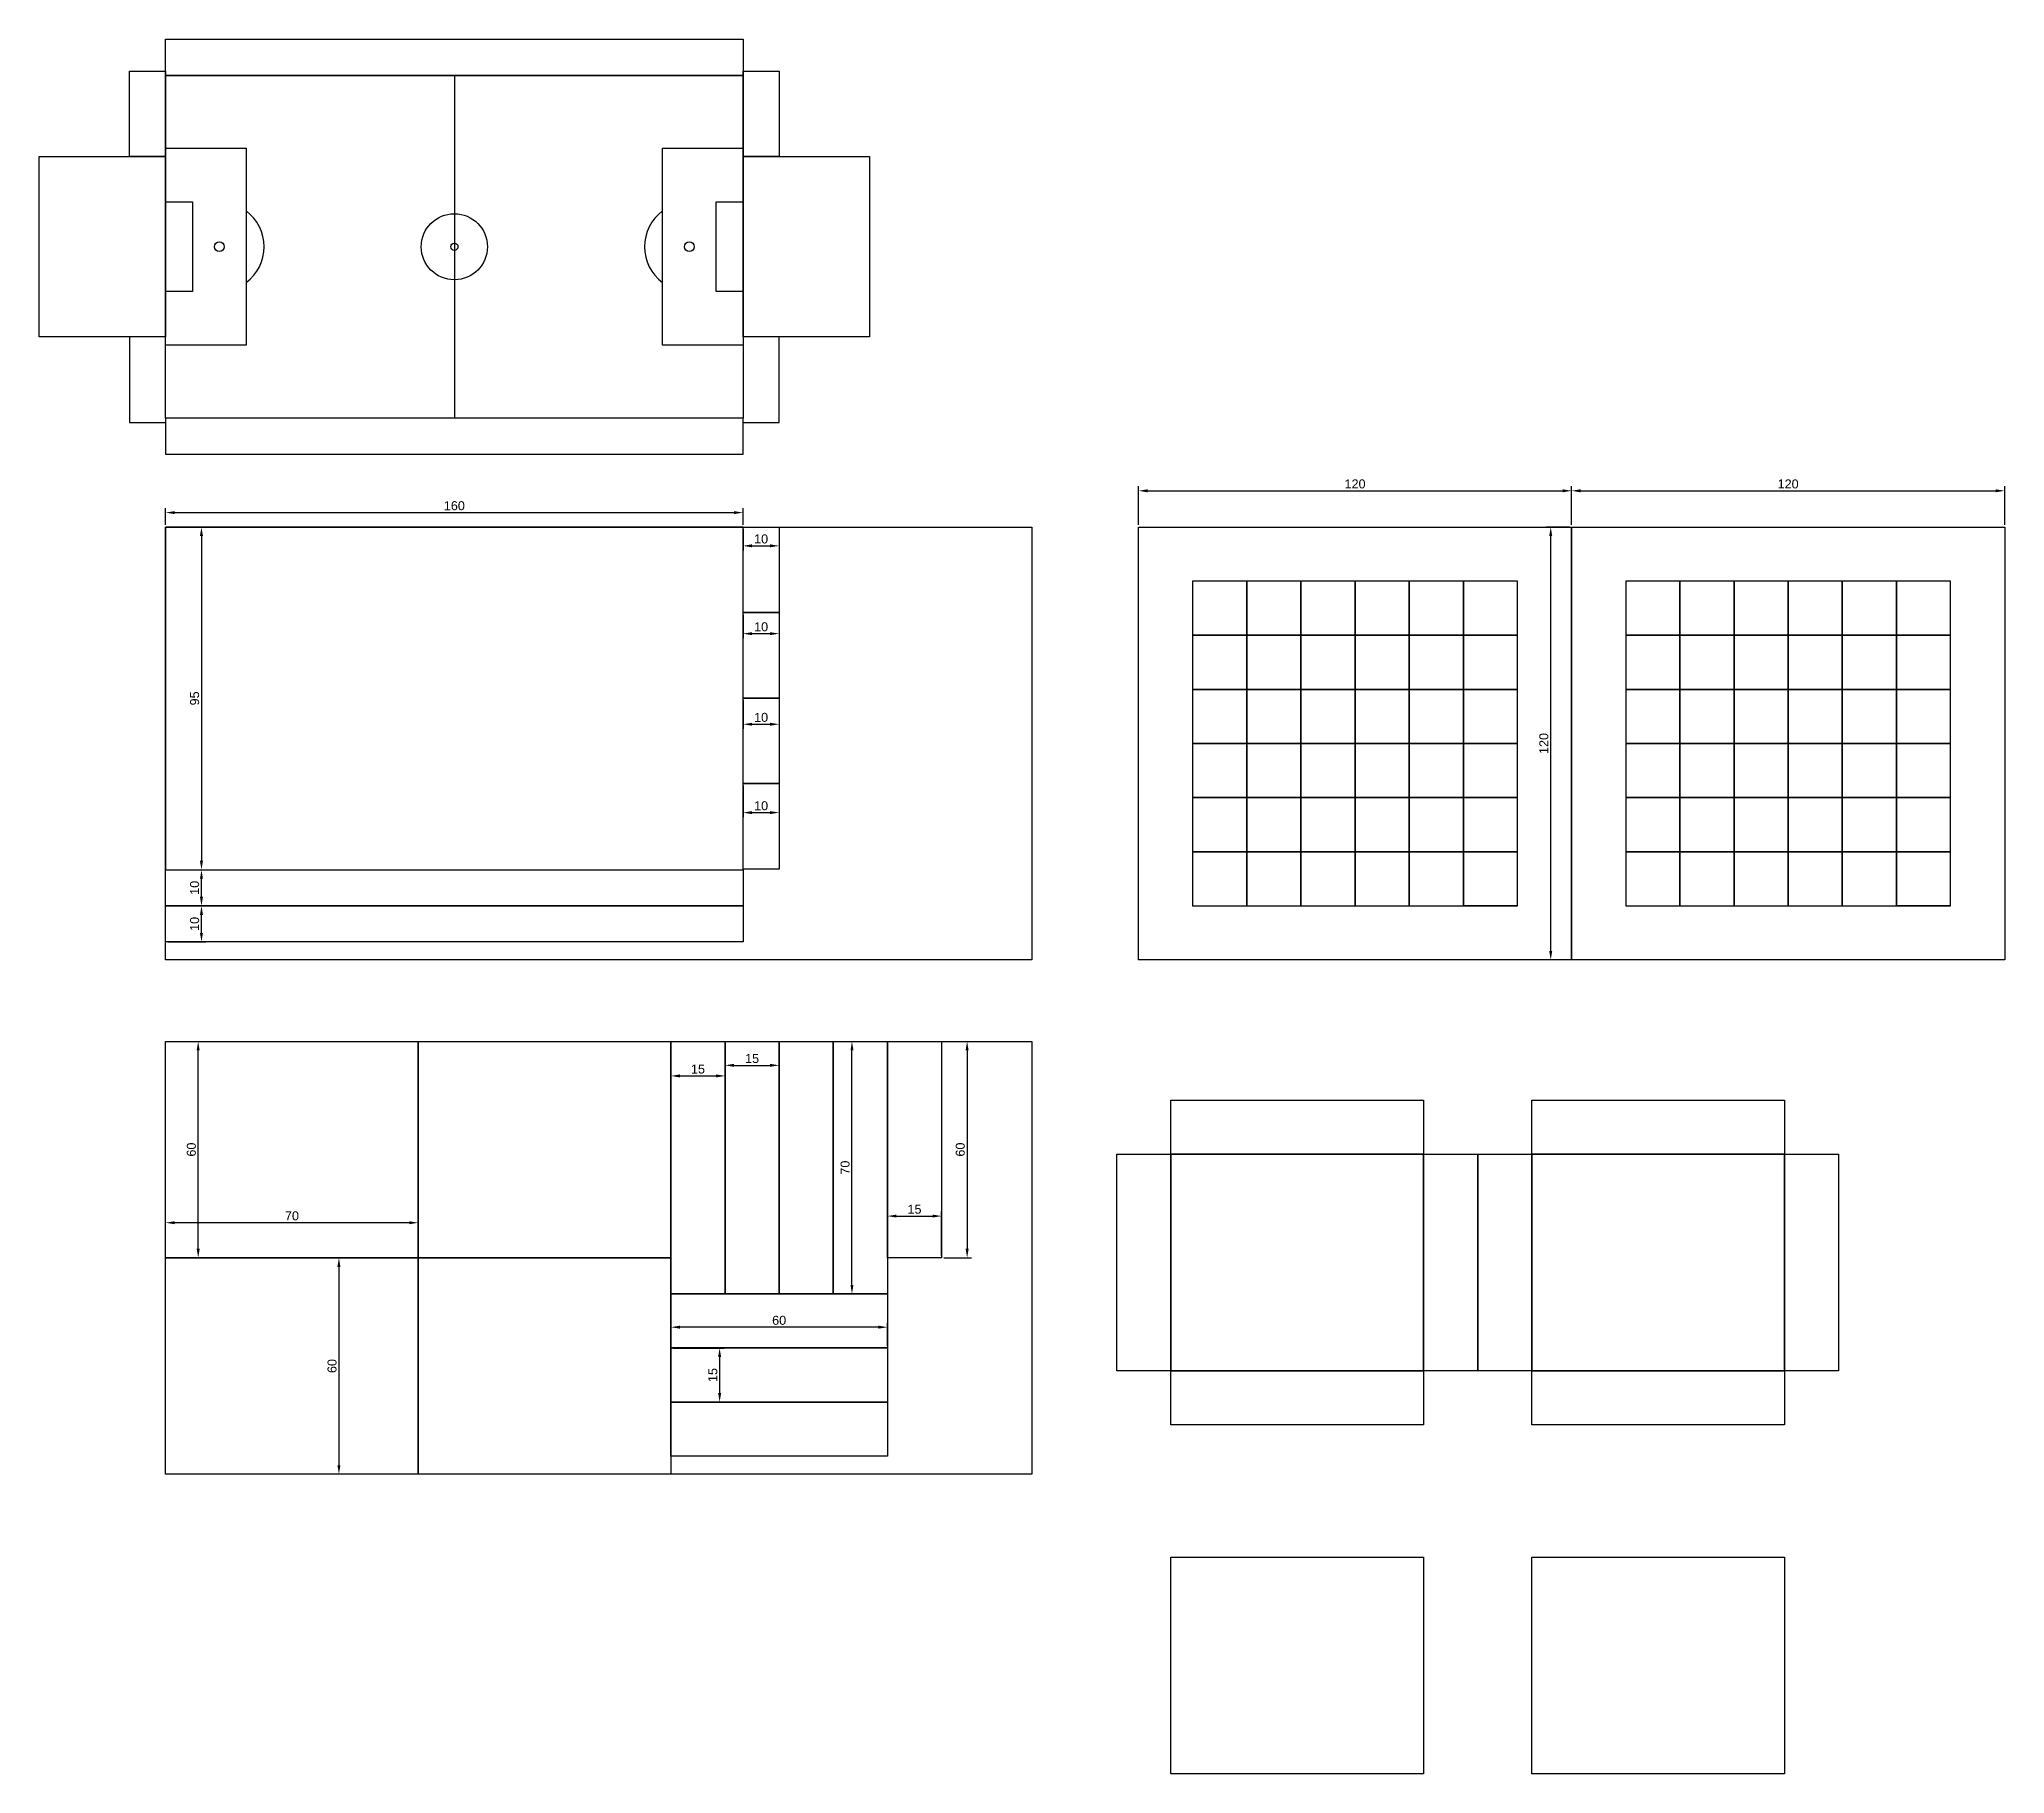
# Model space of a CAD drawing. Header units: centimetres. Extents: x 1433 to 2411, y 1897 to 2531.
# Drawn here: x 1575 to 2119, y 1897 to 2378 of the extents above; entities that cross this region are included whole.
import ezdxf

# ---------------------------------------------------------------- set-up
doc = ezdxf.new("R2010")
doc.units = ezdxf.units.CM
doc.styles.get("Standard").update_dxf_attribs({"font": 'Arial.ttf'})
doc.dimstyles.new('ISO-25', dxfattribs={"dimtxt": 2.5, "dimasz": 2.5, "dimexe": 1.25, "dimexo": 0.625, "dimtad": 1, "dimtxsty": 'Standard', "dimcen": 2.5, "dimadec": 0, "dimazin": 0, "dimtfac": 1, "dimtmove": 0, "dimatfit": 3, "dimfxl": 1, "dimarcsym": 0})

msp = doc.modelspace()

# ---------------------------------------------------------------- blocks, each defined once
blk = doc.blocks.new('*D16')
at = {"color": 0, "lineweight": -2, "transparency": 16777216}
for p, q in [((1610.27, 2100.1), (1619.92, 2100.1)), ((1618.67, 2042.6), (1618.67, 2097.6)), ((1610.27, 2040.1), (1619.92, 2040.1))]:
    blk.add_line(p, q, dxfattribs=at)
at = {"color": 0, "transparency": 16777216}
for points in [[(1618.25, 2097.6), (1619.09, 2097.6), (1618.67, 2100.1)], [(1618.25, 2042.6), (1619.09, 2042.6), (1618.67, 2040.1)]]:
    blk.add_solid(points, dxfattribs=at)
at = {"layer": 'Defpoints', "color": 0, "transparency": 16777216}
for p in [(1609.65, 2100.1), (1618.67, 2100.1), (1609.65, 2040.1)]:
    blk.add_point(p, dxfattribs=at)
at = {"color": 0, "transparency": 16777216, "insert": (1616.78, 2070.1), "char_height": 2.5, "attachment_point": 5, "rotation": 90}
blk.add_mtext('60', dxfattribs=at)
blk = doc.blocks.new('*D17')
at = {"color": 0, "lineweight": -2, "transparency": 16777216}
for p, q in [((1609.65, 2040.73), (1609.65, 2051.07)), ((1677.15, 2049.82), (1612.15, 2049.82)), ((1679.65, 2040.73), (1679.65, 2051.07))]:
    blk.add_line(p, q, dxfattribs=at)
at = {"color": 0, "transparency": 16777216}
for points in [[(1612.15, 2050.24), (1612.15, 2049.41), (1609.65, 2049.82)], [(1677.15, 2050.24), (1677.15, 2049.41), (1679.65, 2049.82)]]:
    blk.add_solid(points, dxfattribs=at)
at = {"layer": 'Defpoints', "color": 0, "transparency": 16777216}
for p in [(1609.65, 2049.82), (1609.65, 2040.1), (1679.65, 2040.1)]:
    blk.add_point(p, dxfattribs=at)
at = {"color": 0, "transparency": 16777216, "insert": (1644.65, 2051.72), "char_height": 2.5, "attachment_point": 5}
blk.add_mtext('70', dxfattribs=at)
blk = doc.blocks.new('*D18')
at = {"color": 0, "lineweight": -2, "transparency": 16777216}
for p, q in [((1679.02, 2040.1), (1656.41, 2040.1)), ((1657.66, 2037.6), (1657.66, 1982.6)), ((1679.02, 1980.1), (1656.41, 1980.1))]:
    blk.add_line(p, q, dxfattribs=at)
at = {"color": 0, "transparency": 16777216}
for points in [[(1657.25, 2037.6), (1658.08, 2037.6), (1657.66, 2040.1)], [(1657.25, 1982.6), (1658.08, 1982.6), (1657.66, 1980.1)]]:
    blk.add_solid(points, dxfattribs=at)
at = {"layer": 'Defpoints', "color": 0, "transparency": 16777216}
for p in [(1679.65, 2040.1), (1657.66, 1980.1), (1679.65, 1980.1)]:
    blk.add_point(p, dxfattribs=at)
at = {"color": 0, "transparency": 16777216, "insert": (1655.77, 2010.1), "char_height": 2.5, "attachment_point": 5, "rotation": 90}
blk.add_mtext('60', dxfattribs=at)
blk = doc.blocks.new('*D19')
at = {"color": 0, "lineweight": -2, "transparency": 16777216}
for p, q in [((1749.65, 2099.48), (1749.65, 2089.27)), ((1764.65, 2099.48), (1764.65, 2089.27)), ((1752.15, 2090.52), (1762.15, 2090.52))]:
    blk.add_line(p, q, dxfattribs=at)
at = {"color": 0, "transparency": 16777216}
for points in [[(1752.15, 2090.94), (1752.15, 2090.1), (1749.65, 2090.52)], [(1762.15, 2090.94), (1762.15, 2090.1), (1764.65, 2090.52)]]:
    blk.add_solid(points, dxfattribs=at)
at = {"layer": 'Defpoints', "color": 0, "transparency": 16777216}
for p in [(1749.65, 2100.1), (1764.65, 2100.1), (1764.65, 2090.52)]:
    blk.add_point(p, dxfattribs=at)
at = {"color": 0, "transparency": 16777216, "insert": (1757.15, 2092.41), "char_height": 2.5, "attachment_point": 5}
blk.add_mtext('15', dxfattribs=at)
blk = doc.blocks.new('*D20')
at = {"color": 0, "lineweight": -2, "transparency": 16777216}
for p, q in [((1764.65, 2097.59), (1764.65, 2092.2)), ((1779.65, 2099.48), (1779.65, 2092.2)), ((1767.15, 2093.45), (1777.15, 2093.45))]:
    blk.add_line(p, q, dxfattribs=at)
at = {"color": 0, "transparency": 16777216}
for points in [[(1767.15, 2093.87), (1767.15, 2093.04), (1764.65, 2093.45)], [(1777.15, 2093.87), (1777.15, 2093.04), (1779.65, 2093.45)]]:
    blk.add_solid(points, dxfattribs=at)
at = {"layer": 'Defpoints', "color": 0, "transparency": 16777216}
for p in [(1764.65, 2098.22), (1779.65, 2100.1), (1779.65, 2093.45)]:
    blk.add_point(p, dxfattribs=at)
at = {"color": 0, "transparency": 16777216, "insert": (1772.15, 2095.34), "char_height": 2.5, "attachment_point": 5}
blk.add_mtext('15', dxfattribs=at)
blk = doc.blocks.new('*D21')
at = {"color": 0, "lineweight": -2, "transparency": 16777216}
for p, q in [((1795.27, 2100.1), (1801.07, 2100.1)), ((1799.82, 2032.6), (1799.82, 2097.6)), ((1795.27, 2030.1), (1801.07, 2030.1))]:
    blk.add_line(p, q, dxfattribs=at)
at = {"color": 0, "transparency": 16777216}
for points in [[(1799.41, 2097.6), (1800.24, 2097.6), (1799.82, 2100.1)], [(1799.41, 2032.6), (1800.24, 2032.6), (1799.82, 2030.1)]]:
    blk.add_solid(points, dxfattribs=at)
at = {"layer": 'Defpoints', "color": 0, "transparency": 16777216}
for p in [(1794.65, 2100.1), (1799.82, 2100.1), (1794.65, 2030.1)]:
    blk.add_point(p, dxfattribs=at)
at = {"color": 0, "transparency": 16777216, "insert": (1797.93, 2065.1), "char_height": 2.5, "attachment_point": 5, "rotation": 90}
blk.add_mtext('70', dxfattribs=at)
blk = doc.blocks.new('*D22')
at = {"color": 0, "lineweight": -2, "transparency": 16777216}
for p, q in [((1809.65, 2040.73), (1809.65, 2052.91)), ((1812.15, 2051.66), (1822.15, 2051.66)), ((1824.65, 2040.73), (1824.65, 2052.91))]:
    blk.add_line(p, q, dxfattribs=at)
at = {"color": 0, "transparency": 16777216}
for points in [[(1812.15, 2052.08), (1812.15, 2051.25), (1809.65, 2051.66)], [(1822.15, 2052.08), (1822.15, 2051.25), (1824.65, 2051.66)]]:
    blk.add_solid(points, dxfattribs=at)
at = {"layer": 'Defpoints', "color": 0, "transparency": 16777216}
for p in [(1824.65, 2051.66), (1809.65, 2040.1), (1824.65, 2040.1)]:
    blk.add_point(p, dxfattribs=at)
at = {"color": 0, "transparency": 16777216, "insert": (1817.15, 2053.56), "char_height": 2.5, "attachment_point": 5}
blk.add_mtext('15', dxfattribs=at)
blk = doc.blocks.new('*D23')
at = {"color": 0, "lineweight": -2, "transparency": 16777216}
for p, q in [((1825.27, 2100.1), (1832.98, 2100.1)), ((1831.73, 2097.6), (1831.73, 2042.6)), ((1825.27, 2040.1), (1832.98, 2040.1))]:
    blk.add_line(p, q, dxfattribs=at)
at = {"color": 0, "transparency": 16777216}
for points in [[(1831.31, 2097.6), (1832.15, 2097.6), (1831.73, 2100.1)], [(1831.31, 2042.6), (1832.15, 2042.6), (1831.73, 2040.1)]]:
    blk.add_solid(points, dxfattribs=at)
at = {"layer": 'Defpoints', "color": 0, "transparency": 16777216}
for p in [(1824.65, 2100.1), (1824.65, 2040.1), (1831.73, 2040.1)]:
    blk.add_point(p, dxfattribs=at)
at = {"color": 0, "transparency": 16777216, "insert": (1829.84, 2070.1), "char_height": 2.5, "attachment_point": 5, "rotation": 90}
blk.add_mtext('60', dxfattribs=at)
blk = doc.blocks.new('*D24')
at = {"color": 0, "lineweight": -2, "transparency": 16777216}
for p, q in [((1749.65, 2015.73), (1749.65, 2022.12)), ((1807.15, 2020.87), (1752.15, 2020.87)), ((1809.65, 2015.73), (1809.65, 2022.12))]:
    blk.add_line(p, q, dxfattribs=at)
at = {"color": 0, "transparency": 16777216}
for points in [[(1752.15, 2021.29), (1752.15, 2020.46), (1749.65, 2020.87)], [(1807.15, 2021.29), (1807.15, 2020.46), (1809.65, 2020.87)]]:
    blk.add_solid(points, dxfattribs=at)
at = {"layer": 'Defpoints', "color": 0, "transparency": 16777216}
for p in [(1749.65, 2020.87), (1749.65, 2015.1), (1809.65, 2015.1)]:
    blk.add_point(p, dxfattribs=at)
at = {"color": 0, "transparency": 16777216, "insert": (1779.65, 2022.76), "char_height": 2.5, "attachment_point": 5}
blk.add_mtext('60', dxfattribs=at)
blk = doc.blocks.new('*D25')
at = {"color": 0, "lineweight": -2, "transparency": 16777216}
for p, q in [((1750.27, 2015.1), (1764.4, 2015.1)), ((1763.15, 2012.6), (1763.15, 2002.6)), ((1750.27, 2000.1), (1764.4, 2000.1))]:
    blk.add_line(p, q, dxfattribs=at)
at = {"color": 0, "transparency": 16777216}
for points in [[(1762.73, 2012.6), (1763.57, 2012.6), (1763.15, 2015.1)], [(1762.73, 2002.6), (1763.57, 2002.6), (1763.15, 2000.1)]]:
    blk.add_solid(points, dxfattribs=at)
at = {"layer": 'Defpoints', "color": 0, "transparency": 16777216}
for p in [(1749.65, 2015.1), (1749.65, 2000.1), (1763.15, 2000.1)]:
    blk.add_point(p, dxfattribs=at)
at = {"color": 0, "transparency": 16777216, "insert": (1761.26, 2007.6), "char_height": 2.5, "attachment_point": 5, "rotation": 90}
blk.add_mtext('15', dxfattribs=at)
blk = doc.blocks.new('*D5')
at = {"color": 0, "lineweight": -2, "transparency": 16777216}
for p, q in [((1609.65, 2243.29), (1609.65, 2247.91)), ((1612.15, 2246.66), (1767.15, 2246.66)), ((1769.65, 2243.29), (1769.65, 2247.91))]:
    blk.add_line(p, q, dxfattribs=at)
at = {"color": 0, "transparency": 16777216}
for points in [[(1612.15, 2247.08), (1612.15, 2246.25), (1609.65, 2246.66)], [(1767.15, 2247.08), (1767.15, 2246.25), (1769.65, 2246.66)]]:
    blk.add_solid(points, dxfattribs=at)
at = {"layer": 'Defpoints', "color": 0, "transparency": 16777216}
for p in [(1769.65, 2246.66), (1609.65, 2242.66), (1769.65, 2242.66)]:
    blk.add_point(p, dxfattribs=at)
at = {"color": 0, "transparency": 16777216, "insert": (1689.65, 2248.56), "char_height": 2.5, "attachment_point": 5}
blk.add_mtext('160', dxfattribs=at)
blk = doc.blocks.new('*D6')
at = {"color": 0, "lineweight": -2, "transparency": 16777216}
for p, q in [((1610.27, 2242.66), (1620.83, 2242.66)), ((1619.58, 2240.16), (1619.58, 2150.16)), ((1610.27, 2147.66), (1620.83, 2147.66))]:
    blk.add_line(p, q, dxfattribs=at)
at = {"color": 0, "transparency": 16777216}
for points in [[(1619.16, 2240.16), (1620, 2240.16), (1619.58, 2242.66)], [(1619.16, 2150.16), (1620, 2150.16), (1619.58, 2147.66)]]:
    blk.add_solid(points, dxfattribs=at)
at = {"layer": 'Defpoints', "color": 0, "transparency": 16777216}
for p in [(1609.65, 2242.66), (1609.65, 2147.66), (1619.58, 2147.66)]:
    blk.add_point(p, dxfattribs=at)
at = {"color": 0, "transparency": 16777216, "insert": (1617.69, 2195.16), "char_height": 2.5, "attachment_point": 5, "rotation": 90}
blk.add_mtext('95', dxfattribs=at)
blk = doc.blocks.new('*D7')
at = {"color": 0, "lineweight": -2, "transparency": 16777216}
for p, q in [((1610.27, 2147.66), (1620.83, 2147.66)), ((1619.58, 2140.16), (1619.58, 2145.16)), ((1610.27, 2137.66), (1620.83, 2137.66))]:
    blk.add_line(p, q, dxfattribs=at)
at = {"color": 0, "transparency": 16777216}
for points in [[(1619.16, 2145.16), (1620, 2145.16), (1619.58, 2147.66)], [(1619.16, 2140.16), (1620, 2140.16), (1619.58, 2137.66)]]:
    blk.add_solid(points, dxfattribs=at)
at = {"layer": 'Defpoints', "color": 0, "transparency": 16777216}
for p in [(1609.65, 2147.66), (1619.58, 2147.66), (1609.65, 2137.66)]:
    blk.add_point(p, dxfattribs=at)
at = {"color": 0, "transparency": 16777216, "insert": (1617.69, 2142.66), "char_height": 2.5, "attachment_point": 5, "rotation": 90}
blk.add_mtext('10', dxfattribs=at)
blk = doc.blocks.new('*D8')
at = {"color": 0, "lineweight": -2, "transparency": 16777216}
for p, q in [((1610.27, 2137.66), (1620.83, 2137.66)), ((1619.58, 2130.16), (1619.58, 2135.16)), ((1610.27, 2127.66), (1620.83, 2127.66))]:
    blk.add_line(p, q, dxfattribs=at)
at = {"color": 0, "transparency": 16777216}
for points in [[(1619.16, 2135.16), (1620, 2135.16), (1619.58, 2137.66)], [(1619.16, 2130.16), (1620, 2130.16), (1619.58, 2127.66)]]:
    blk.add_solid(points, dxfattribs=at)
at = {"layer": 'Defpoints', "color": 0, "transparency": 16777216}
for p in [(1609.65, 2137.66), (1619.58, 2137.66), (1609.65, 2127.66)]:
    blk.add_point(p, dxfattribs=at)
at = {"color": 0, "transparency": 16777216, "insert": (1617.69, 2132.66), "char_height": 2.5, "attachment_point": 5, "rotation": 90}
blk.add_mtext('10', dxfattribs=at)
blk = doc.blocks.new('*D9')
at = {"color": 0, "lineweight": -2, "transparency": 16777216}
for p, q in [((1769.65, 2242.04), (1769.65, 2236.2)), ((1779.65, 2242.04), (1779.65, 2236.2)), ((1772.15, 2237.45), (1777.15, 2237.45))]:
    blk.add_line(p, q, dxfattribs=at)
at = {"color": 0, "transparency": 16777216}
for points in [[(1772.15, 2237.87), (1772.15, 2237.04), (1769.65, 2237.45)], [(1777.15, 2237.87), (1777.15, 2237.04), (1779.65, 2237.45)]]:
    blk.add_solid(points, dxfattribs=at)
at = {"layer": 'Defpoints', "color": 0, "transparency": 16777216}
for p in [(1769.65, 2242.66), (1779.65, 2242.66), (1779.65, 2237.45)]:
    blk.add_point(p, dxfattribs=at)
at = {"color": 0, "transparency": 16777216, "insert": (1774.65, 2239.35), "char_height": 2.5, "attachment_point": 5}
blk.add_mtext('10', dxfattribs=at)
blk = doc.blocks.new('*D10')
at = {"color": 0, "lineweight": -2, "transparency": 16777216}
for p, q in [((1769.65, 2218.34), (1769.65, 2211.86)), ((1779.65, 2218.34), (1779.65, 2211.86)), ((1772.15, 2213.11), (1777.15, 2213.11))]:
    blk.add_line(p, q, dxfattribs=at)
at = {"color": 0, "transparency": 16777216}
for points in [[(1772.15, 2213.52), (1772.15, 2212.69), (1769.65, 2213.11)], [(1777.15, 2213.52), (1777.15, 2212.69), (1779.65, 2213.11)]]:
    blk.add_solid(points, dxfattribs=at)
at = {"layer": 'Defpoints', "color": 0, "transparency": 16777216}
for p in [(1769.65, 2218.96), (1779.65, 2218.96), (1779.65, 2213.11)]:
    blk.add_point(p, dxfattribs=at)
at = {"color": 0, "transparency": 16777216, "insert": (1774.65, 2215), "char_height": 2.5, "attachment_point": 5}
blk.add_mtext('10', dxfattribs=at)
blk = doc.blocks.new('*D11')
at = {"color": 0, "lineweight": -2, "transparency": 16777216}
for p, q in [((1769.65, 2194.64), (1769.65, 2186.75)), ((1779.65, 2194.64), (1779.65, 2186.75)), ((1772.15, 2188), (1777.15, 2188))]:
    blk.add_line(p, q, dxfattribs=at)
at = {"color": 0, "transparency": 16777216}
for points in [[(1772.15, 2188.41), (1772.15, 2187.58), (1769.65, 2188)], [(1777.15, 2188.41), (1777.15, 2187.58), (1779.65, 2188)]]:
    blk.add_solid(points, dxfattribs=at)
at = {"layer": 'Defpoints', "color": 0, "transparency": 16777216}
for p in [(1769.65, 2195.26), (1779.65, 2195.26), (1779.65, 2188)]:
    blk.add_point(p, dxfattribs=at)
at = {"color": 0, "transparency": 16777216, "insert": (1774.65, 2189.89), "char_height": 2.5, "attachment_point": 5}
blk.add_mtext('10', dxfattribs=at)
blk = doc.blocks.new('*D12')
at = {"color": 0, "lineweight": -2, "transparency": 16777216}
for p, q in [((1769.65, 2170.94), (1769.65, 2162.26)), ((1779.65, 2170.94), (1779.65, 2162.26)), ((1772.15, 2163.51), (1777.15, 2163.51))]:
    blk.add_line(p, q, dxfattribs=at)
at = {"color": 0, "transparency": 16777216}
for points in [[(1772.15, 2163.92), (1772.15, 2163.09), (1769.65, 2163.51)], [(1777.15, 2163.92), (1777.15, 2163.09), (1779.65, 2163.51)]]:
    blk.add_solid(points, dxfattribs=at)
at = {"layer": 'Defpoints', "color": 0, "transparency": 16777216}
for p in [(1769.65, 2171.56), (1779.65, 2171.56), (1779.65, 2163.51)]:
    blk.add_point(p, dxfattribs=at)
at = {"color": 0, "transparency": 16777216, "insert": (1774.65, 2165.4), "char_height": 2.5, "attachment_point": 5}
blk.add_mtext('10', dxfattribs=at)
blk = doc.blocks.new('*D13')
at = {"color": 0, "lineweight": -2, "transparency": 16777216}
for p, q in [((1879.22, 2243.29), (1879.22, 2253.96)), ((1881.72, 2252.71), (1996.72, 2252.71)), ((1999.22, 2243.29), (1999.22, 2253.96))]:
    blk.add_line(p, q, dxfattribs=at)
at = {"color": 0, "transparency": 16777216}
for points in [[(1881.72, 2253.12), (1881.72, 2252.29), (1879.22, 2252.71)], [(1996.72, 2253.12), (1996.72, 2252.29), (1999.22, 2252.71)]]:
    blk.add_solid(points, dxfattribs=at)
at = {"layer": 'Defpoints', "color": 0, "transparency": 16777216}
for p in [(1999.22, 2252.71), (1879.22, 2242.66), (1999.22, 2242.66)]:
    blk.add_point(p, dxfattribs=at)
at = {"color": 0, "transparency": 16777216, "insert": (1939.22, 2254.6), "char_height": 2.5, "attachment_point": 5}
blk.add_mtext('120', dxfattribs=at)
blk = doc.blocks.new('*D14')
at = {"color": 0, "lineweight": -2, "transparency": 16777216}
for p, q in [((1998.6, 2242.66), (1992.18, 2242.66)), ((1993.43, 2125.16), (1993.43, 2240.16)), ((1998.6, 2122.66), (1992.18, 2122.66))]:
    blk.add_line(p, q, dxfattribs=at)
at = {"color": 0, "transparency": 16777216}
for points in [[(1993.01, 2240.16), (1993.85, 2240.16), (1993.43, 2242.66)], [(1993.01, 2125.16), (1993.85, 2125.16), (1993.43, 2122.66)]]:
    blk.add_solid(points, dxfattribs=at)
at = {"layer": 'Defpoints', "color": 0, "transparency": 16777216}
for p in [(1993.43, 2242.66), (1999.22, 2242.66), (1999.22, 2122.66)]:
    blk.add_point(p, dxfattribs=at)
at = {"color": 0, "transparency": 16777216, "insert": (1991.54, 2182.66), "char_height": 2.5, "attachment_point": 5, "rotation": 90}
blk.add_mtext('120', dxfattribs=at)
blk = doc.blocks.new('*D15')
at = {"color": 0, "lineweight": -2, "transparency": 16777216}
for p, q in [((1999.22, 2243.29), (1999.22, 2253.96)), ((2001.72, 2252.71), (2116.72, 2252.71)), ((2119.22, 2243.29), (2119.22, 2253.96))]:
    blk.add_line(p, q, dxfattribs=at)
at = {"color": 0, "transparency": 16777216}
for points in [[(2001.72, 2253.12), (2001.72, 2252.29), (1999.22, 2252.71)], [(2116.72, 2253.12), (2116.72, 2252.29), (2119.22, 2252.71)]]:
    blk.add_solid(points, dxfattribs=at)
at = {"layer": 'Defpoints', "color": 0, "transparency": 16777216}
for p in [(2119.22, 2252.71), (1999.22, 2242.66), (2119.22, 2242.66)]:
    blk.add_point(p, dxfattribs=at)
at = {"color": 0, "transparency": 16777216, "insert": (2059.22, 2254.6), "char_height": 2.5, "attachment_point": 5}
blk.add_mtext('120', dxfattribs=at)

# ---------------------------------------------------------------- dimensions: what is measured, and where the dimension line sits
at = {"color": 1}
for base, p1, p2, picture, middle in [((1999.224, 2252.705), (1879.224, 2242.662), (1999.224, 2242.662), '*D13', (1939.224, 2254.597)), ((2119.224, 2252.705), (1999.224, 2242.662), (2119.224, 2242.662), '*D15', (2059.224, 2254.597)), ((1769.648, 2246.664), (1609.648, 2242.662), (1769.648, 2242.662), '*D5', (1689.648, 2248.556)), ((1779.648, 2237.453), (1769.648, 2242.662), (1779.648, 2242.662), '*D9', (1774.648, 2239.345)), ((1779.648, 2213.105), (1769.648, 2218.962), (1779.648, 2218.962), '*D10', (1774.648, 2214.997)), ((1779.648, 2187.997), (1769.648, 2195.262), (1779.648, 2195.262), '*D11', (1774.648, 2189.889)), ((1779.648, 2163.507), (1769.648, 2171.562), (1779.648, 2171.562), '*D12', (1774.648, 2165.399)), ((1764.648, 2090.52), (1749.648, 2100.104), (1764.648, 2100.104), '*D19', (1757.148, 2092.412)), ((1779.648, 2093.452), (1764.648, 2098.218), (1779.648, 2100.104), '*D20', (1772.148, 2095.344)), ((1609.648, 2049.825), (1679.648, 2040.104), (1609.648, 2040.104), '*D17', (1644.648, 2051.717)), ((1824.648, 2051.664), (1809.648, 2040.104), (1824.648, 2040.104), '*D22', (1817.148, 2053.556)), ((1749.648, 2020.872), (1809.648, 2015.104), (1749.648, 2015.104), '*D24', (1779.648, 2022.764))]:
    dim = msp.add_linear_dim(base=base, p1=p1, p2=p2, dimstyle='ISO-25', dxfattribs=at)
    dim.commit()
    dim.dimension.update_dxf_attribs({"geometry": picture, "text_midpoint": middle})
for base, p1, p2, picture, middle in [((1619.581, 2147.662), (1609.648, 2242.662), (1609.648, 2147.662), '*D6', (1617.689, 2195.162)), ((1993.43, 2242.662), (1999.224, 2122.662), (1999.224, 2242.662), '*D14', (1991.538, 2182.662)), ((1619.581, 2147.662), (1609.648, 2137.662), (1609.648, 2147.662), '*D7', (1617.689, 2142.662)), ((1619.581, 2137.662), (1609.648, 2127.662), (1609.648, 2137.662), '*D8', (1617.689, 2132.662)), ((1618.671, 2100.104), (1609.648, 2040.104), (1609.648, 2100.104), '*D16', (1616.779, 2070.104)), ((1799.824, 2100.104), (1794.648, 2030.104), (1794.648, 2100.104), '*D21', (1797.932, 2065.104)), ((1831.729, 2040.104), (1824.648, 2100.104), (1824.648, 2040.104), '*D23', (1829.837, 2070.104)), ((1657.662, 1980.104), (1679.648, 2040.104), (1679.648, 1980.104), '*D18', (1655.77, 2010.104)), ((1763.151, 2000.104), (1749.648, 2015.104), (1749.648, 2000.104), '*D25', (1761.258, 2007.604))]:
    dim = msp.add_linear_dim(base=base, p1=p1, p2=p2, angle=90, dimstyle='ISO-25', dxfattribs=at)
    dim.commit()
    dim.dimension.update_dxf_attribs({"geometry": picture, "text_midpoint": middle})

# ---------------------------------------------------------------- linework, layer by layer
for p, q in [((1689.648, 2367.859), (1689.648, 2272.859)), ((1984.224, 2137.662), (1969.224, 2137.662)), ((2104.224, 2137.662), (2089.224, 2137.662))]:
    msp.add_line(p, q)
for points in [[(1609.648, 2367.859), (1609.648, 2377.859), (1769.648, 2377.859), (1769.648, 2367.859), (1609.648, 2367.859)], [(1609.648, 2345.359), (1599.648, 2345.359), (1599.648, 2369.059), (1609.648, 2369.059), (1609.648, 2345.359)], [(1769.648, 2345.359), (1769.648, 2369.059), (1779.648, 2369.059), (1779.648, 2345.359), (1769.648, 2345.359)], [(1609.648, 2367.859), (1769.648, 2367.859), (1769.648, 2272.859), (1609.648, 2272.859), (1609.648, 2367.859)], [(1632.004, 2347.675), (1632.004, 2293.043), (1609.648, 2293.043), (1609.648, 2347.675), (1632.004, 2347.675)], [(1747.291, 2293.043), (1747.291, 2347.675), (1769.648, 2347.675), (1769.648, 2293.043), (1747.291, 2293.043)], [(1574.648, 2320.359), (1574.648, 2345.359), (1609.648, 2345.359), (1609.648, 2320.359), (1609.648, 2295.359), (1574.648, 2295.359), (1574.648, 2345.359)], [(1769.648, 2320.359), (1769.648, 2345.359), (1804.648, 2345.359), (1804.648, 2320.359), (1804.648, 2295.359), (1769.648, 2295.359), (1769.648, 2345.359)], [(1609.648, 2332.77), (1609.648, 2332.77), (1617.1, 2332.77), (1617.1, 2307.948), (1609.648, 2307.948), (1609.648, 2332.77)], [(1769.648, 2307.948), (1769.648, 2307.948), (1762.195, 2307.948), (1762.195, 2332.77), (1769.648, 2332.77), (1769.648, 2307.948)], [(1609.648, 2295.359), (1599.648, 2295.359), (1599.648, 2271.659), (1609.648, 2271.659)], [(1769.648, 2271.659), (1779.648, 2271.659), (1779.648, 2295.359), (1769.648, 2295.359), (1769.648, 2272.859)], [(1609.648, 2272.859), (1609.648, 2262.859), (1769.648, 2262.859), (1769.648, 2272.859), (1609.648, 2272.859)], [(1609.648, 2242.662), (1849.648, 2242.662), (1849.648, 2122.662), (1609.648, 2122.662), (1609.648, 2242.662)], [(1609.648, 2242.662), (1609.648, 2147.662), (1769.648, 2147.662), (1769.648, 2242.662), (1609.648, 2242.662)], [(1779.648, 2218.962), (1769.648, 2218.962), (1769.648, 2242.662), (1779.648, 2242.662), (1779.648, 2218.962)], [(1879.224, 2242.662), (2119.224, 2242.662), (2119.224, 2122.662), (1879.224, 2122.662), (1879.224, 2242.662)], [(1879.224, 2242.662), (1999.224, 2242.662), (1999.224, 2122.662), (1879.224, 2122.662), (1879.224, 2242.662)], [(1999.224, 2242.662), (2119.224, 2242.662), (2119.224, 2122.662), (1999.224, 2122.662), (1999.224, 2242.662)], [(1894.224, 2227.662), (1894.224, 2212.662), (1909.224, 2212.662), (1909.224, 2227.662), (1894.224, 2227.662)], [(1909.224, 2227.662), (1909.224, 2212.662), (1924.224, 2212.662), (1924.224, 2227.662), (1909.224, 2227.662)], [(1924.224, 2227.662), (1924.224, 2212.662), (1939.224, 2212.662), (1939.224, 2227.662), (1924.224, 2227.662)], [(1939.224, 2227.662), (1939.224, 2212.662), (1954.224, 2212.662), (1954.224, 2227.662), (1939.224, 2227.662)], [(1954.224, 2227.662), (1954.224, 2212.662), (1969.224, 2212.662), (1969.224, 2227.662), (1954.224, 2227.662)], [(1969.224, 2227.662), (1969.224, 2212.662), (1984.224, 2212.662), (1984.224, 2227.662), (1969.224, 2227.662)], [(2014.224, 2227.662), (2014.224, 2212.662), (2029.224, 2212.662), (2029.224, 2227.662), (2014.224, 2227.662)], [(2029.224, 2227.662), (2029.224, 2212.662), (2044.224, 2212.662), (2044.224, 2227.662), (2029.224, 2227.662)], [(2044.224, 2227.662), (2044.224, 2212.662), (2059.224, 2212.662), (2059.224, 2227.662), (2044.224, 2227.662)], [(2059.224, 2227.662), (2059.224, 2212.662), (2074.224, 2212.662), (2074.224, 2227.662), (2059.224, 2227.662)], [(2074.224, 2227.662), (2074.224, 2212.662), (2089.224, 2212.662), (2089.224, 2227.662), (2074.224, 2227.662)], [(2089.224, 2227.662), (2089.224, 2212.662), (2104.224, 2212.662), (2104.224, 2227.662), (2089.224, 2227.662)], [(1779.648, 2195.262), (1769.648, 2195.262), (1769.648, 2218.962), (1779.648, 2218.962), (1779.648, 2195.262)], [(1894.224, 2212.662), (1894.224, 2197.662), (1909.224, 2197.662), (1909.224, 2212.662), (1894.224, 2212.662)], [(1909.224, 2212.662), (1909.224, 2197.662), (1924.224, 2197.662), (1924.224, 2212.662), (1909.224, 2212.662)], [(1924.224, 2212.662), (1924.224, 2197.662), (1939.224, 2197.662), (1939.224, 2212.662), (1924.224, 2212.662)], [(1939.224, 2212.662), (1939.224, 2197.662), (1954.224, 2197.662), (1954.224, 2212.662), (1939.224, 2212.662)], [(1954.224, 2212.662), (1954.224, 2197.662), (1969.224, 2197.662), (1969.224, 2212.662), (1954.224, 2212.662)], [(1969.224, 2212.662), (1969.224, 2197.662), (1984.224, 2197.662), (1984.224, 2212.662), (1969.224, 2212.662)], [(2014.224, 2212.662), (2014.224, 2197.662), (2029.224, 2197.662), (2029.224, 2212.662), (2014.224, 2212.662)], [(2029.224, 2212.662), (2029.224, 2197.662), (2044.224, 2197.662), (2044.224, 2212.662), (2029.224, 2212.662)], [(2044.224, 2212.662), (2044.224, 2197.662), (2059.224, 2197.662), (2059.224, 2212.662), (2044.224, 2212.662)], [(2059.224, 2212.662), (2059.224, 2197.662), (2074.224, 2197.662), (2074.224, 2212.662), (2059.224, 2212.662)], [(2074.224, 2212.662), (2074.224, 2197.662), (2089.224, 2197.662), (2089.224, 2212.662), (2074.224, 2212.662)], [(2089.224, 2212.662), (2089.224, 2197.662), (2104.224, 2197.662), (2104.224, 2212.662), (2089.224, 2212.662)], [(1779.648, 2171.562), (1769.648, 2171.562), (1769.648, 2195.262), (1779.648, 2195.262), (1779.648, 2171.562)], [(1894.224, 2197.662), (1894.224, 2182.662), (1909.224, 2182.662), (1909.224, 2197.662), (1894.224, 2197.662)], [(1909.224, 2197.662), (1909.224, 2182.662), (1924.224, 2182.662), (1924.224, 2197.662), (1909.224, 2197.662)], [(1924.224, 2197.662), (1924.224, 2182.662), (1939.224, 2182.662), (1939.224, 2197.662), (1924.224, 2197.662)], [(1939.224, 2197.662), (1939.224, 2182.662), (1954.224, 2182.662), (1954.224, 2197.662), (1939.224, 2197.662)], [(1954.224, 2197.662), (1954.224, 2182.662), (1969.224, 2182.662), (1969.224, 2197.662), (1954.224, 2197.662)], [(1969.224, 2197.662), (1969.224, 2182.662), (1984.224, 2182.662), (1984.224, 2197.662), (1969.224, 2197.662)], [(2014.224, 2197.662), (2014.224, 2182.662), (2029.224, 2182.662), (2029.224, 2197.662), (2014.224, 2197.662)], [(2029.224, 2197.662), (2029.224, 2182.662), (2044.224, 2182.662), (2044.224, 2197.662), (2029.224, 2197.662)], [(2044.224, 2197.662), (2044.224, 2182.662), (2059.224, 2182.662), (2059.224, 2197.662), (2044.224, 2197.662)], [(2059.224, 2197.662), (2059.224, 2182.662), (2074.224, 2182.662), (2074.224, 2197.662), (2059.224, 2197.662)], [(2074.224, 2197.662), (2074.224, 2182.662), (2089.224, 2182.662), (2089.224, 2197.662), (2074.224, 2197.662)], [(2089.224, 2197.662), (2089.224, 2182.662), (2104.224, 2182.662), (2104.224, 2197.662), (2089.224, 2197.662)], [(1894.224, 2182.662), (1894.224, 2167.662), (1909.224, 2167.662), (1909.224, 2182.662), (1894.224, 2182.662)], [(1909.224, 2182.662), (1909.224, 2167.662), (1924.224, 2167.662), (1924.224, 2182.662), (1909.224, 2182.662)], [(1924.224, 2182.662), (1924.224, 2167.662), (1939.224, 2167.662), (1939.224, 2182.662), (1924.224, 2182.662)], [(1939.224, 2182.662), (1939.224, 2167.662), (1954.224, 2167.662), (1954.224, 2182.662), (1939.224, 2182.662)], [(1954.224, 2182.662), (1954.224, 2167.662), (1969.224, 2167.662), (1969.224, 2182.662), (1954.224, 2182.662)], [(1969.224, 2182.662), (1969.224, 2167.662), (1984.224, 2167.662), (1984.224, 2182.662), (1969.224, 2182.662)], [(2014.224, 2182.662), (2014.224, 2167.662), (2029.224, 2167.662), (2029.224, 2182.662), (2014.224, 2182.662)], [(2029.224, 2182.662), (2029.224, 2167.662), (2044.224, 2167.662), (2044.224, 2182.662), (2029.224, 2182.662)], [(2044.224, 2182.662), (2044.224, 2167.662), (2059.224, 2167.662), (2059.224, 2182.662), (2044.224, 2182.662)], [(2059.224, 2182.662), (2059.224, 2167.662), (2074.224, 2167.662), (2074.224, 2182.662), (2059.224, 2182.662)], [(2074.224, 2182.662), (2074.224, 2167.662), (2089.224, 2167.662), (2089.224, 2182.662), (2074.224, 2182.662)], [(2089.224, 2182.662), (2089.224, 2167.662), (2104.224, 2167.662), (2104.224, 2182.662), (2089.224, 2182.662)], [(1779.648, 2147.862), (1769.648, 2147.862), (1769.648, 2171.562), (1779.648, 2171.562), (1779.648, 2147.862)], [(1894.224, 2167.662), (1894.224, 2152.662), (1909.224, 2152.662), (1909.224, 2167.662), (1894.224, 2167.662)], [(1909.224, 2167.662), (1909.224, 2152.662), (1924.224, 2152.662), (1924.224, 2167.662), (1909.224, 2167.662)], [(1924.224, 2167.662), (1924.224, 2152.662), (1939.224, 2152.662), (1939.224, 2167.662), (1924.224, 2167.662)], [(1939.224, 2167.662), (1939.224, 2152.662), (1954.224, 2152.662), (1954.224, 2167.662), (1939.224, 2167.662)], [(1954.224, 2167.662), (1954.224, 2152.662), (1969.224, 2152.662), (1969.224, 2167.662), (1954.224, 2167.662)], [(1969.224, 2167.662), (1969.224, 2152.662), (1984.224, 2152.662), (1984.224, 2167.662), (1969.224, 2167.662)], [(2014.224, 2167.662), (2014.224, 2152.662), (2029.224, 2152.662), (2029.224, 2167.662), (2014.224, 2167.662)], [(2029.224, 2167.662), (2029.224, 2152.662), (2044.224, 2152.662), (2044.224, 2167.662), (2029.224, 2167.662)], [(2044.224, 2167.662), (2044.224, 2152.662), (2059.224, 2152.662), (2059.224, 2167.662), (2044.224, 2167.662)], [(2059.224, 2167.662), (2059.224, 2152.662), (2074.224, 2152.662), (2074.224, 2167.662), (2059.224, 2167.662)], [(2074.224, 2167.662), (2074.224, 2152.662), (2089.224, 2152.662), (2089.224, 2167.662), (2074.224, 2167.662)], [(2089.224, 2167.662), (2089.224, 2152.662), (2104.224, 2152.662), (2104.224, 2167.662), (2089.224, 2167.662)], [(1894.224, 2152.662), (1894.224, 2137.662), (1909.224, 2137.662), (1909.224, 2152.662), (1894.224, 2152.662)], [(1909.224, 2152.662), (1909.224, 2137.662), (1924.224, 2137.662), (1924.224, 2152.662), (1909.224, 2152.662)], [(1924.224, 2152.662), (1924.224, 2137.662), (1939.224, 2137.662), (1939.224, 2152.662), (1924.224, 2152.662)], [(1939.224, 2152.662), (1939.224, 2137.662), (1954.224, 2137.662), (1954.224, 2152.662), (1939.224, 2152.662)], [(1954.224, 2152.662), (1954.224, 2137.662), (1969.224, 2137.662), (1969.224, 2152.662), (1954.224, 2152.662)], [(1969.224, 2152.662), (1969.224, 2137.662), (1984.224, 2137.662), (1984.224, 2152.662), (1969.224, 2152.662)], [(2014.224, 2152.662), (2014.224, 2137.662), (2029.224, 2137.662), (2029.224, 2152.662), (2014.224, 2152.662)], [(2029.224, 2152.662), (2029.224, 2137.662), (2044.224, 2137.662), (2044.224, 2152.662), (2029.224, 2152.662)], [(2044.224, 2152.662), (2044.224, 2137.662), (2059.224, 2137.662), (2059.224, 2152.662), (2044.224, 2152.662)], [(2059.224, 2152.662), (2059.224, 2137.662), (2074.224, 2137.662), (2074.224, 2152.662), (2059.224, 2152.662)], [(2074.224, 2152.662), (2074.224, 2137.662), (2089.224, 2137.662), (2089.224, 2152.662), (2074.224, 2152.662)], [(2089.224, 2152.662), (2089.224, 2137.662), (2104.224, 2137.662), (2104.224, 2152.662), (2089.224, 2152.662)], [(1609.648, 2137.662), (1609.648, 2147.662), (1769.648, 2147.662), (1769.648, 2137.662), (1609.648, 2137.662)], [(1609.648, 2127.662), (1609.648, 2137.662), (1769.648, 2137.662), (1769.648, 2127.662), (1609.648, 2127.662)], [(1609.648, 2100.104), (1849.648, 2100.104), (1849.648, 1980.104), (1609.648, 1980.104), (1609.648, 2100.104)], [(1609.648, 2100.104), (1679.648, 2100.104), (1679.648, 2040.104), (1609.648, 2040.104), (1609.648, 2100.104)], [(1679.648, 2100.104), (1749.648, 2100.104), (1749.648, 2040.104), (1679.648, 2040.104), (1679.648, 2100.104)], [(1749.648, 2100.104), (1764.648, 2100.104), (1764.648, 2030.104), (1749.648, 2030.104), (1749.648, 2100.104)], [(1764.648, 2100.104), (1779.648, 2100.104), (1779.648, 2030.104), (1764.648, 2030.104), (1764.648, 2100.104)], [(1779.648, 2100.104), (1794.648, 2100.104), (1794.648, 2030.104), (1779.648, 2030.104), (1779.648, 2100.104)], [(1794.648, 2100.104), (1809.648, 2100.104), (1809.648, 2030.104), (1794.648, 2030.104), (1794.648, 2100.104)], [(1824.648, 2040.104), (1809.648, 2040.104), (1809.648, 2100.104), (1824.648, 2100.104), (1824.648, 2040.104)], [(1888.198, 2068.817), (1888.198, 2083.817), (1958.198, 2083.817), (1958.198, 2068.817), (1888.198, 2068.817)], [(1988.198, 2068.817), (1988.198, 2083.817), (2058.198, 2083.817), (2058.198, 2068.817), (1988.198, 2068.817)], [(1888.198, 2008.817), (1873.198, 2008.817), (1873.198, 2068.817), (1888.198, 2068.817), (1888.198, 2008.817)], [(1888.198, 2068.817), (1958.198, 2068.817), (1958.198, 2008.817), (1888.198, 2008.817), (1888.198, 2068.817)], [(1958.198, 2068.817), (1973.198, 2068.817), (1973.198, 2008.817), (1958.198, 2008.817), (1958.198, 2068.817)], [(1988.198, 2008.817), (1973.198, 2008.817), (1973.198, 2068.817), (1988.198, 2068.817), (1988.198, 2008.817)], [(1988.198, 2068.817), (2058.198, 2068.817), (2058.198, 2008.817), (1988.198, 2008.817), (1988.198, 2068.817)], [(2058.198, 2068.817), (2073.198, 2068.817), (2073.198, 2008.817), (2058.198, 2008.817), (2058.198, 2068.817)], [(1609.648, 2040.104), (1679.648, 2040.104), (1679.648, 1980.104), (1609.648, 1980.104), (1609.648, 2040.104)], [(1679.648, 2040.104), (1749.648, 2040.104), (1749.648, 1980.104), (1679.648, 1980.104), (1679.648, 2040.104)], [(1809.648, 2030.104), (1809.648, 2015.104), (1749.648, 2015.104), (1749.648, 2030.104), (1809.648, 2030.104)], [(1809.648, 2015.104), (1809.648, 2000.104), (1749.648, 2000.104), (1749.648, 2015.104), (1809.648, 2015.104)], [(1958.198, 2008.817), (1958.198, 1993.817), (1888.198, 1993.817), (1888.198, 2008.817), (1958.198, 2008.817)], [(2058.198, 2008.817), (2058.198, 1993.817), (1988.198, 1993.817), (1988.198, 2008.817), (2058.198, 2008.817)], [(1809.648, 2000.104), (1809.648, 1985.104), (1749.648, 1985.104), (1749.648, 2000.104), (1809.648, 2000.104)], [(1888.198, 1957.101), (1958.198, 1957.101), (1958.198, 1897.101), (1888.198, 1897.101), (1888.198, 1957.101)], [(1988.198, 1957.101), (2058.198, 1957.101), (2058.198, 1897.101), (1988.198, 1897.101), (1988.198, 1957.101)]]:
    msp.add_lwpolyline(points)
for centre, radius in [((1689.648, 2320.359), 9.15), ((1624.552, 2320.359), 1.355), ((1689.648, 2320.359), 1), ((1754.743, 2320.359), 1.355)]:
    msp.add_circle(centre, radius)
for centre, start, end in [((1624.552, 2320.359), 306.94821, 53.05179), ((1754.743, 2320.359), 126.94821, 233.05179)]:
    msp.add_arc(centre, 12.398, start, end)

msp.set_redraw_order([(e.dxf.handle, doc.entitydb.next_handle()) for e in msp.query("TEXT MTEXT ATTDEF DIMENSION ARC_DIMENSION")])  # texts and dimensions are drawn at this point

doc.saveas('drawing.dxf')
